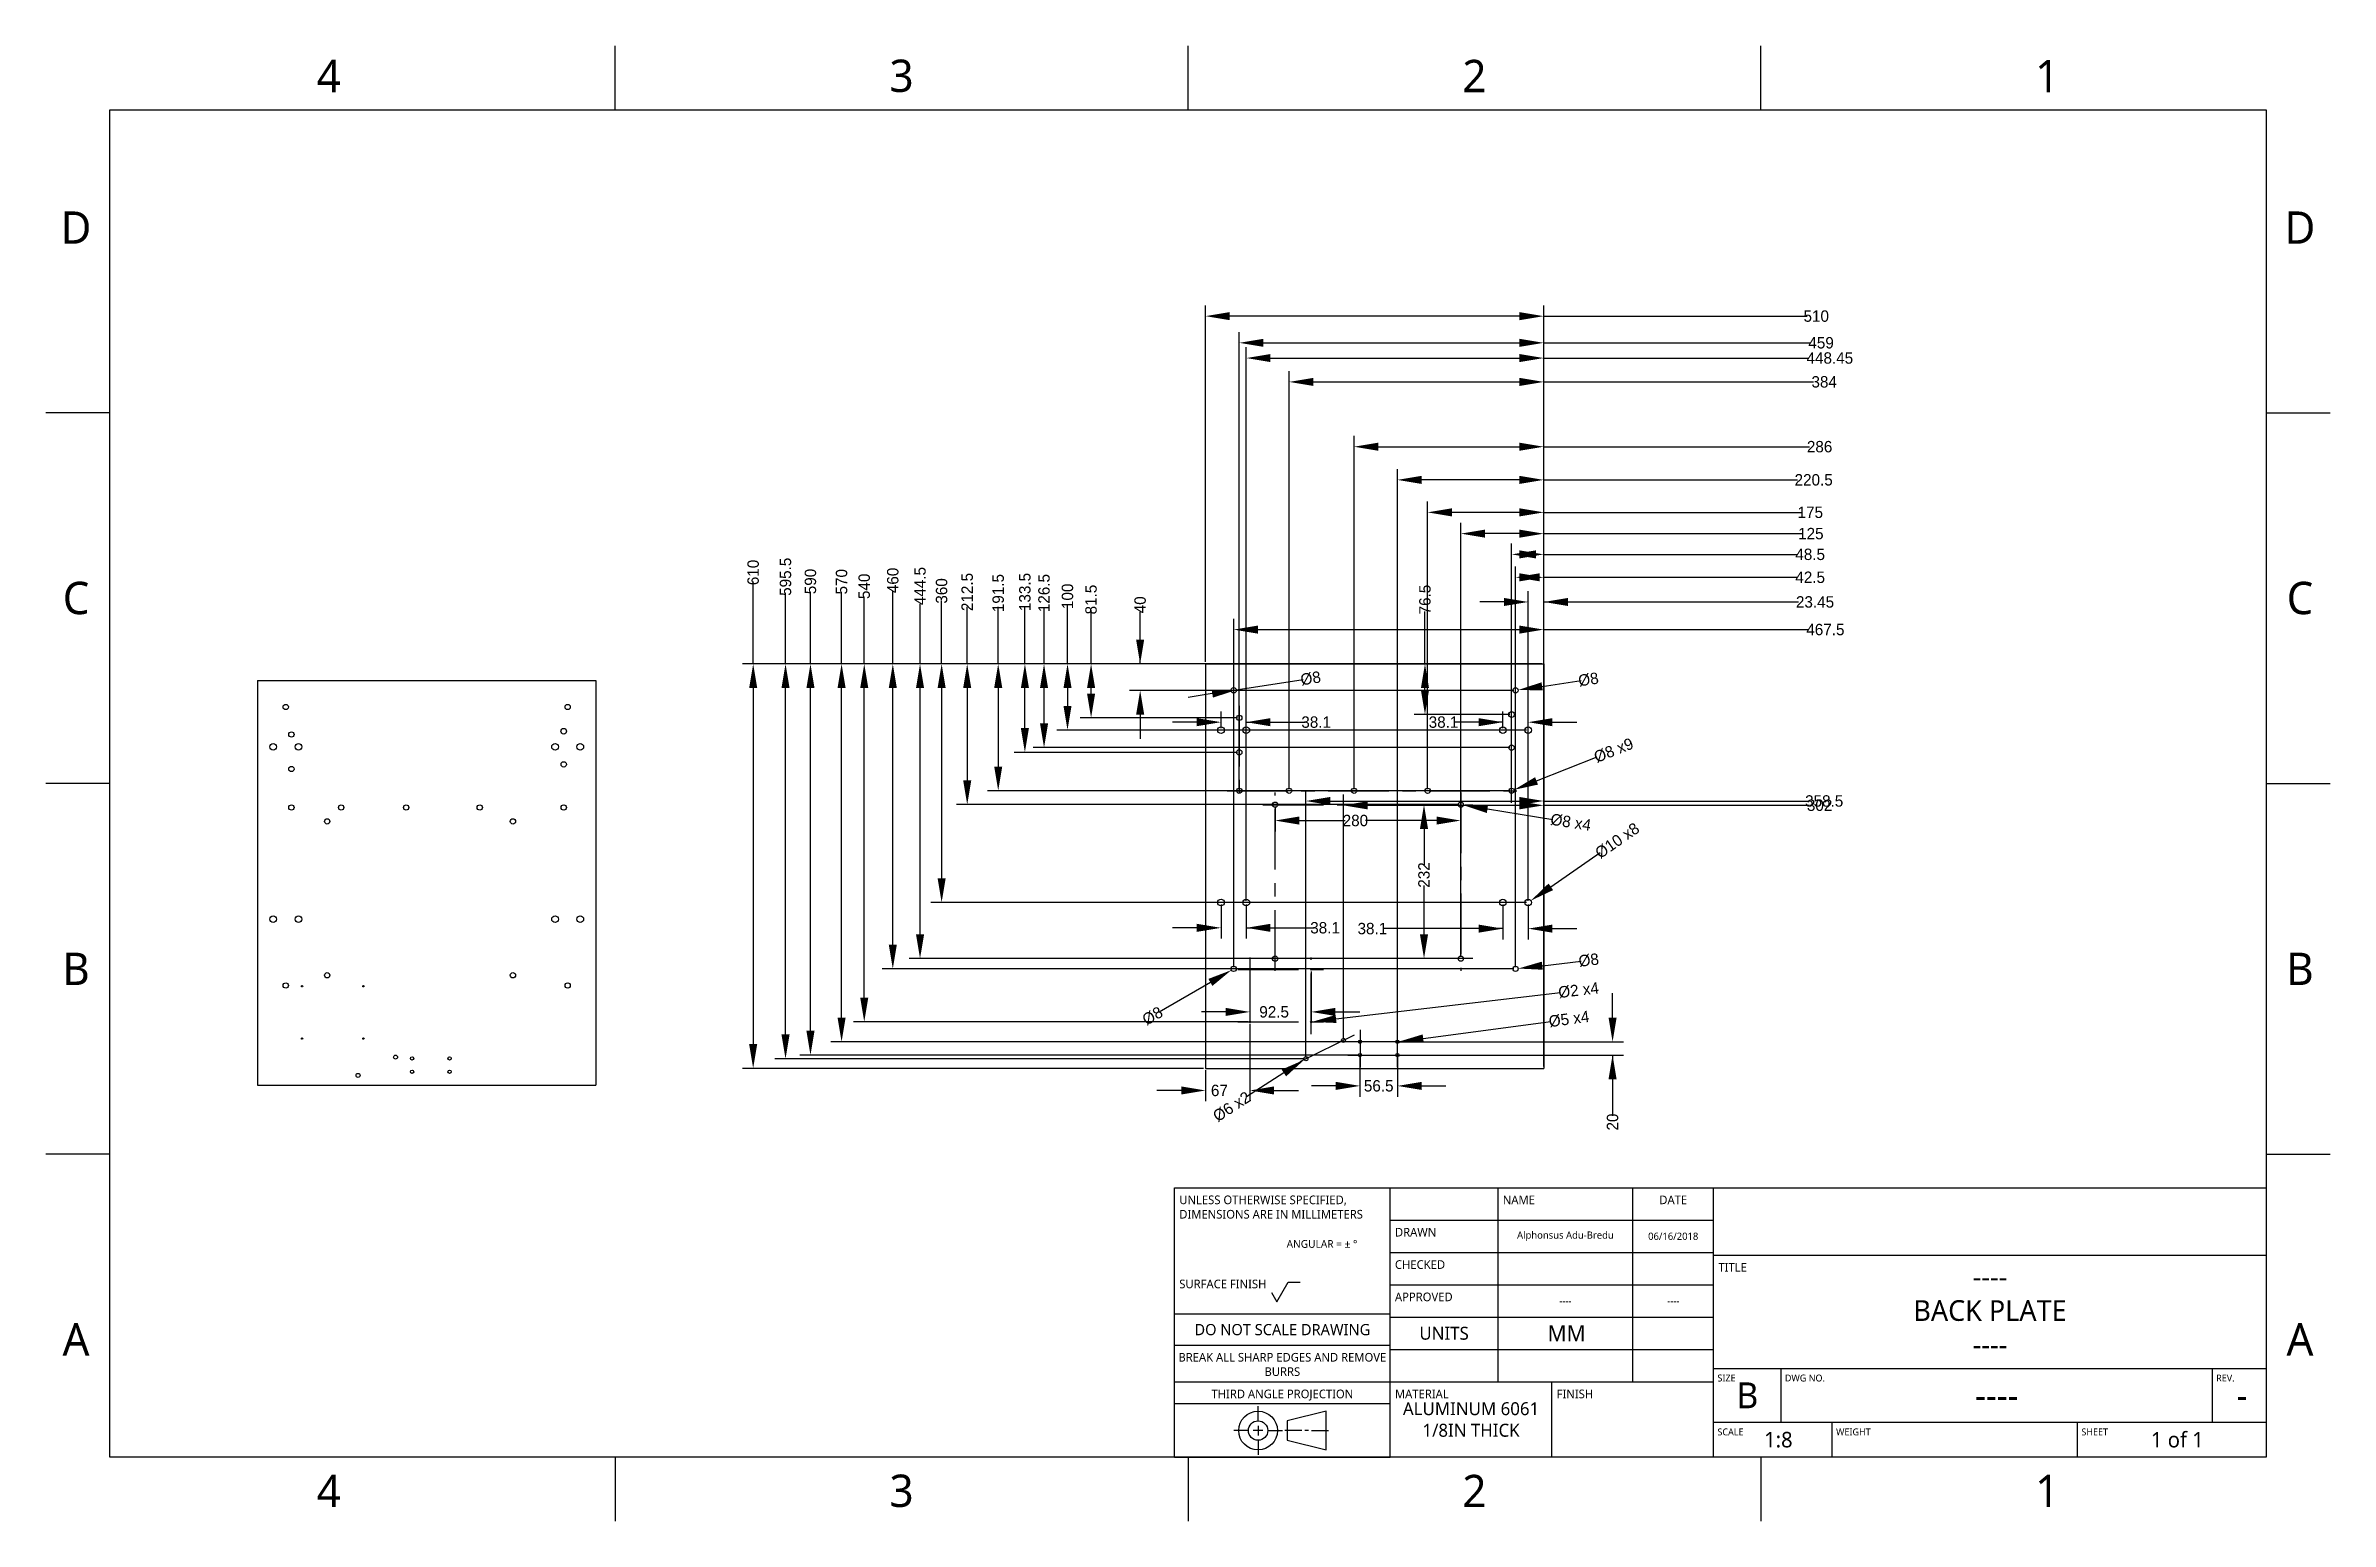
# Model space of a CAD drawing. Extents: x 0 to 17, y 0 to 11.
import ezdxf

# ---------------------------------------------------------------- set-up
doc = ezdxf.new("R2010")
doc.units = 0
doc.header["$LTSCALE"] = 0.5
doc.header["$MEASUREMENT"] = 0
doc.linetypes.add('CENTER', pattern=[0.72, 0.45, -0.09, 0.09, -0.09])
doc.layers.get('DEFPOINTS').update_dxf_attribs({"linetype": 'CONTINUOUS'})
for name, color, linetype in [('ANNOTATION_TEXT', 7, 'CONTINUOUS'), ('BORDER_FRAME', 7, 'CONTINUOUS'), ('BORDER_ZONES', 7, 'CONTINUOUS'), ('CENTERLINES', 7, 'CENTER'), ('MODELSKETCH_VISIBLE', 7, 'CONTINUOUS'), ('TITLE_BLOCK', 7, 'CONTINUOUS')]:
    doc.layers.add(name, color=color, linetype=linetype)
doc.styles.add('ONSHAPE-STANDARD', font='NotoSans-Regular.ttf', dxfattribs={"height": 0.12})
doc.styles.add('ONSHAPE-STANDARD-DIMENSION', font='ARIsoP1.shx')
doc.styles.add('ONSHAPE-STANDARD-FIELDS', font='')
doc.styles.get('ONSHAPE-STANDARD-FIELDS').set_extended_font_data('Noto Sans')
doc.dimstyles.new('ONSHAPE-STANDARD$0', dxfattribs={"dimtxt": 0.084646, "dimasz": 0.18, "dimexe": 0.08, "dimexo": 0.013386, "dimgap": 0, "dimtad": 0, "dimlfac": 25.4, "dimzin": 11, "dimtxsty": 'ONSHAPE-STANDARD-DIMENSION', "dimcen": 0.09, "dimclrd": 7, "dimclre": 7, "dimclrt": 7, "dimadec": 1, "dimazin": 3, "dimtfac": 1, "dimtofl": 0, "dimtmove": 0, "dimatfit": 3, "dimtolj": 1, "dimtzin": 11})
doc.dimstyles.new('ONSHAPE-STANDARD$3', dxfattribs={"dimtxt": 0.084646, "dimasz": 0.18, "dimexe": 0.08, "dimexo": 0.013386, "dimgap": 0, "dimtad": 0, "dimlfac": 25.4, "dimzin": 11, "dimtxsty": 'ONSHAPE-STANDARD-DIMENSION', "dimcen": 0, "dimclrd": 7, "dimclre": 7, "dimclrt": 7, "dimadec": 1, "dimazin": 3, "dimtfac": 1, "dimtofl": 0, "dimtmove": 0, "dimatfit": 3, "dimtolj": 1, "dimtzin": 11})

msp = doc.modelspace()

# ---------------------------------------------------------------- texts
at = {"layer": 'BORDER_ZONES', "char_height": 0.24, "attachment_point": 5, "style": 'ONSHAPE-STANDARD'}
for s, insert in [('4', (2.125, 10.75)), ('3', (6.375, 10.75)), ('2', (10.625, 10.75)), ('1', (14.875, 10.75)), ('D', (0.25, 9.625)), ('D', (16.75, 9.625)), ('C', (0.25, 6.875)), ('C', (16.75, 6.875)), ('B', (0.25, 4.125)), ('B', (16.75, 4.125)), ('A', (0.25, 1.375)), ('A', (16.75, 1.375)), ('4', (2.125, 0.25)), ('3', (6.375, 0.25)), ('2', (10.625, 0.25)), ('1', (14.875, 0.25))]:
    msp.add_mtext(s, dxfattribs=dict(at, insert=insert))
at = {"layer": 'TITLE_BLOCK'}
for s, insert, char_height, width, attachment_point, style in [('UNLESS OTHERWISE SPECIFIED, DIMENSIONS ARE IN MILLIMETERS', (8.4352, 2.4424), 0.064, 1.6, 1, 'ONSHAPE-STANDARD'), ('NAME', (10.8352, 2.4424), 0.064, 1, 1, 'ONSHAPE-STANDARD'), ('DATE', (12.1, 2.4424), 0.064, 0.6, 2, 'ONSHAPE-STANDARD'), ('^JANGULAR = ± °^J', (9.23168, 2.20816), 0.0576, 0.8, 1, 'ONSHAPE-STANDARD'), ('DRAWN', (10.0352, 2.2024), 0.064, 0.8, 1, 'ONSHAPE-STANDARD'), ('Alphonsus Adu-Bredu', (11.3, 2.14), 0.05376, 1, 5, 'ONSHAPE-STANDARD-FIELDS'), ('06/16/2018', (12.1, 2.14), 0.05376, 0.6, 5, 'ONSHAPE-STANDARD-FIELDS'), ('CHECKED', (10.0352, 1.9624), 0.064, 0.8, 1, 'ONSHAPE-STANDARD'), ('TITLE', (12.4352, 1.9424), 0.064, 0.5, 1, 'ONSHAPE-STANDARD'), ('SURFACE FINISH', (8.4352, 1.8184), 0.064, 0.8, 1, 'ONSHAPE-STANDARD'), ('APPROVED', (10.0352, 1.7224), 0.064, 0.8, 1, 'ONSHAPE-STANDARD'), ('----', (14.45, 1.84), 0.1536, 3.7, 5, 'ONSHAPE-STANDARD-FIELDS'), ('----', (11.3, 1.66), 0.05376, 1, 5, 'ONSHAPE-STANDARD-FIELDS'), ('----', (12.1, 1.66), 0.05376, 0.6, 5, 'ONSHAPE-STANDARD-FIELDS'), ('BACK PLATE}', (14.45, 1.588), 0.1536, 3.7, 5, 'ONSHAPE-STANDARD-FIELDS'), ('DO NOT SCALE DRAWING', (9.2, 1.48912), 0.0832, 1.6, 2, 'ONSHAPE-STANDARD'), ('UNITS }', (10.4, 1.42), 0.096, 0.8, 5, 'ONSHAPE-STANDARD-FIELDS'), (' \\H2.23214x;MM}', (11.3, 1.42), 0.05376, 1, 5, 'ONSHAPE-STANDARD-FIELDS'), ('BREAK ALL SHARP EDGES AND REMOVE BURRS', (9.2, 1.2744), 0.064, 1.6, 2, 'ONSHAPE-STANDARD'), ('----', (14.45, 1.336), 0.1536, 3.7, 5, 'ONSHAPE-STANDARD-FIELDS'), ('SIZE', (12.42816, 1.11392), 0.0512, 0.5, 1, 'ONSHAPE-STANDARD'), ('B', (12.65, 0.96), 0.192, 0.5, 5, 'ONSHAPE-STANDARD-FIELDS'), ('DWG NO.', (12.92816, 1.11392), 0.0512, 3.2, 1, 'ONSHAPE-STANDARD'), ('REV.', (16.12816, 1.11392), 0.0512, 0.4, 1, 'ONSHAPE-STANDARD'), ('THIRD ANGLE PROJECTION', (9.2, 1.0024), 0.064, 1.6, 2, 'ONSHAPE-STANDARD'), ('MATERIAL', (10.0352, 1.0024), 0.064, 1.2, 1, 'ONSHAPE-STANDARD'), ('ALUMINUM 6061\\P1/8IN THICK }', (10.6, 0.78), 0.096, 1.2, 5, 'ONSHAPE-STANDARD-FIELDS'), ('FINISH', (11.2352, 1.0024), 0.064, 1.2, 1, 'ONSHAPE-STANDARD'), ('----', (14.5, 0.96), 0.192, 3.2, 5, 'ONSHAPE-STANDARD-FIELDS'), ('-', (16.32, 0.96), 0.192, 0.36, 5, 'ONSHAPE-STANDARD-FIELDS'), ('SCALE', (12.42816, 0.71392), 0.0512, 0.88, 1, 'ONSHAPE-STANDARD'), ('1:8', (12.88, 0.63), 0.1152, 0.8, 5, 'ONSHAPE-STANDARD-FIELDS'), ('WEIGHT', (13.30816, 0.71392), 0.0512, 1.82, 1, 'ONSHAPE-STANDARD'), ('SHEET', (15.12816, 0.71392), 0.0512, 1.4, 1, 'ONSHAPE-STANDARD'), ('1 of 1', (15.84, 0.63), 0.1152, 1.32, 5, 'ONSHAPE-STANDARD-FIELDS')]:
    msp.add_mtext(s, dxfattribs=dict(at, insert=insert, char_height=char_height, width=width, attachment_point=attachment_point, style=style))

# ---------------------------------------------------------------- blocks, each defined once
blk = doc.blocks.new('*D1')
at = {"layer": 'ANNOTATION_TEXT', "color": 7}
blk.add_line((10.721, 5.311), (11.206, 5.233), dxfattribs=at)
blk.add_solid([(10.726, 5.341), (10.717, 5.281), (10.544, 5.339)], dxfattribs=at)
at = {"layer": 'DEFPOINTS', "color": 0}
for p in [(10.505, 5.346), (10.544, 5.339)]:
    blk.add_point(p, dxfattribs=at)
at = {"layer": 'ANNOTATION_TEXT', "color": 7, "insert": (11.34, 5.212), "char_height": 0.08465, "attachment_point": 5, "rotation": 350.9135, "style": 'ONSHAPE-STANDARD-DIMENSION'}
blk.add_mtext('\\A1;%%c8 x4', dxfattribs=at)
blk = doc.blocks.new('*D2')
at = {"layer": 'ANNOTATION_TEXT', "color": 7}
blk.add_line((11.086, 5.52), (11.536, 5.698), dxfattribs=at)
blk.add_solid([(11.075, 5.547), (11.097, 5.492), (10.919, 5.453)], dxfattribs=at)
at = {"layer": 'DEFPOINTS', "color": 0}
for p in [(10.882, 5.439), (10.919, 5.453)]:
    blk.add_point(p, dxfattribs=at)
at = {"layer": 'ANNOTATION_TEXT', "color": 7, "insert": (11.658, 5.746), "char_height": 0.08465, "attachment_point": 5, "rotation": 21.6295, "style": 'ONSHAPE-STANDARD-DIMENSION'}
blk.add_mtext('\\A1;%%c8 x9', dxfattribs=at)
blk = doc.blocks.new('*D3')
at = {"layer": 'ANNOTATION_TEXT', "color": 7}
blk.add_line((10.245, 3.608), (11.193, 3.734), dxfattribs=at)
blk.add_solid([(10.241, 3.638), (10.249, 3.579), (10.066, 3.585)], dxfattribs=at)
at = {"layer": 'DEFPOINTS', "color": 0}
for p in [(10.042, 3.582), (10.066, 3.585)]:
    blk.add_point(p, dxfattribs=at)
at = {"layer": 'ANNOTATION_TEXT', "color": 7, "insert": (11.327, 3.752), "char_height": 0.08465, "attachment_point": 5, "rotation": 7.5553, "style": 'ONSHAPE-STANDARD-DIMENSION'}
blk.add_mtext('\\A1;%%c5 x4', dxfattribs=at)
blk = doc.blocks.new('*D4')
at = {"layer": 'ANNOTATION_TEXT', "color": 7}
blk.add_line((9.211, 3.352), (8.935, 3.174), dxfattribs=at)
blk.add_solid([(9.228, 3.327), (9.195, 3.377), (9.363, 3.45)], dxfattribs=at)
at = {"layer": 'DEFPOINTS', "color": 0}
for p in [(9.363, 3.45), (9.387, 3.466)]:
    blk.add_point(p, dxfattribs=at)
at = {"layer": 'ANNOTATION_TEXT', "color": 7, "insert": (8.825, 3.102), "char_height": 0.08465, "attachment_point": 5, "rotation": 32.8503, "style": 'ONSHAPE-STANDARD-DIMENSION'}
blk.add_mtext('\\A1;%%c6 x2', dxfattribs=at)
blk = doc.blocks.new('*D5')
at = {"layer": 'ANNOTATION_TEXT', "color": 7}
blk.add_line((9.598, 3.753), (11.264, 3.95), dxfattribs=at)
blk.add_solid([(9.595, 3.782), (9.602, 3.723), (9.419, 3.731)], dxfattribs=at)
at = {"layer": 'DEFPOINTS', "color": 0}
for p in [(9.41, 3.73), (9.419, 3.731)]:
    blk.add_point(p, dxfattribs=at)
at = {"layer": 'ANNOTATION_TEXT', "color": 7, "insert": (11.398, 3.966), "char_height": 0.08465, "attachment_point": 5, "rotation": 6.758, "style": 'ONSHAPE-STANDARD-DIMENSION'}
blk.add_mtext('\\A1;%%c2 x4', dxfattribs=at)
blk = doc.blocks.new('*D6')
at = {"layer": 'ANNOTATION_TEXT', "color": 7}
blk.add_line((8.666, 4.024), (8.285, 3.803), dxfattribs=at)
blk.add_solid([(8.681, 3.998), (8.651, 4.05), (8.822, 4.115)], dxfattribs=at)
at = {"layer": 'DEFPOINTS', "color": 0}
for p in [(8.822, 4.115), (8.856, 4.134)]:
    blk.add_point(p, dxfattribs=at)
at = {"layer": 'ANNOTATION_TEXT', "color": 7, "insert": (8.237, 3.775), "char_height": 0.0846, "attachment_point": 5, "rotation": 30.1479, "style": 'ONSHAPE-STANDARD-DIMENSION'}
blk.add_mtext('\\A1;%%c8', dxfattribs=at)
blk = doc.blocks.new('*D7')
at = {"layer": 'ANNOTATION_TEXT', "color": 7}
for p, q in [((8.68, 6.167), (8.502, 6.139)), ((8.68, 6.167), (8.502, 6.139)), ((8.858, 6.194), (9.355, 6.271))]:
    blk.add_line(p, q, dxfattribs=at)
blk.add_solid([(8.685, 6.137), (8.676, 6.197), (8.858, 6.194)], dxfattribs=at)
at = {"layer": 'DEFPOINTS', "color": 0}
for p in [(8.819, 6.188), (8.858, 6.194)]:
    blk.add_point(p, dxfattribs=at)
at = {"layer": 'ANNOTATION_TEXT', "color": 7, "insert": (9.41, 6.28), "char_height": 0.0846, "attachment_point": 5, "rotation": 8.7922, "style": 'ONSHAPE-STANDARD-DIMENSION'}
blk.add_mtext('\\A1;%%c8', dxfattribs=at)
blk = doc.blocks.new('*D8')
at = {"layer": 'ANNOTATION_TEXT', "color": 7}
blk.add_line((11.128, 6.221), (11.416, 6.264), dxfattribs=at)
blk.add_solid([(11.123, 6.251), (11.132, 6.191), (10.95, 6.194)], dxfattribs=at)
at = {"layer": 'DEFPOINTS', "color": 0}
for p in [(10.911, 6.189), (10.95, 6.194)]:
    blk.add_point(p, dxfattribs=at)
at = {"layer": 'ANNOTATION_TEXT', "color": 7, "insert": (11.471, 6.272), "char_height": 0.0846, "attachment_point": 5, "rotation": 8.4645, "style": 'ONSHAPE-STANDARD-DIMENSION'}
blk.add_mtext('\\A1;%%c8', dxfattribs=at)
blk = doc.blocks.new('*D9')
at = {"layer": 'ANNOTATION_TEXT', "color": 7}
blk.add_line((11.129, 4.148), (11.418, 4.182), dxfattribs=at)
blk.add_solid([(11.125, 4.178), (11.132, 4.118), (10.95, 4.127)], dxfattribs=at)
at = {"layer": 'DEFPOINTS', "color": 0}
for p in [(10.911, 4.122), (10.95, 4.127)]:
    blk.add_point(p, dxfattribs=at)
at = {"layer": 'ANNOTATION_TEXT', "color": 7, "insert": (11.473, 4.189), "char_height": 0.0846, "attachment_point": 5, "rotation": 6.7236, "style": 'ONSHAPE-STANDARD-DIMENSION'}
blk.add_mtext('\\A1;%%c8', dxfattribs=at)
blk = doc.blocks.new('*D10')
at = {"layer": 'ANNOTATION_TEXT', "color": 7}
blk.add_line((11.192, 4.733), (11.559, 4.988), dxfattribs=at)
blk.add_solid([(11.175, 4.758), (11.209, 4.709), (11.044, 4.631)], dxfattribs=at)
at = {"layer": 'DEFPOINTS', "color": 0}
for p in [(11.004, 4.603), (11.044, 4.631)]:
    blk.add_point(p, dxfattribs=at)
at = {"layer": 'ANNOTATION_TEXT', "color": 7, "insert": (11.685, 5.076), "char_height": 0.08465, "attachment_point": 5, "rotation": 34.7722, "style": 'ONSHAPE-STANDARD-DIMENSION'}
blk.add_mtext('\\A1;%%c10 x8', dxfattribs=at)
blk = doc.blocks.new('*D11')
at = {"layer": 'ANNOTATION_TEXT', "color": 7}
for p, q in [((9.146, 5.329), (9.146, 5.145)), ((10.524, 5.329), (10.524, 5.145)), ((9.326, 5.225), (9.665, 5.225)), ((10.344, 5.225), (9.818, 5.225))]:
    blk.add_line(p, q, dxfattribs=at)
for points in [[(9.326, 5.255), (9.326, 5.195), (9.146, 5.225)], [(10.344, 5.195), (10.344, 5.255), (10.524, 5.225)]]:
    blk.add_solid(points, dxfattribs=at)
at = {"layer": 'DEFPOINTS', "color": 0}
for p in [(9.146, 5.343), (10.524, 5.343), (10.524, 5.225)]:
    blk.add_point(p, dxfattribs=at)
at = {"layer": 'ANNOTATION_TEXT', "color": 7, "insert": (9.742, 5.225), "char_height": 0.0846, "attachment_point": 5, "style": 'ONSHAPE-STANDARD-DIMENSION'}
blk.add_mtext('\\A1;280', dxfattribs=at)
blk = doc.blocks.new('*D12')
at = {"layer": 'ANNOTATION_TEXT', "color": 7}
for p, q in [((10.511, 5.343), (10.171, 5.343)), ((10.251, 5.163), (10.251, 4.897)), ((10.251, 4.381), (10.251, 4.744)), ((10.511, 4.201), (10.171, 4.201))]:
    blk.add_line(p, q, dxfattribs=at)
for points in [[(10.281, 5.163), (10.221, 5.163), (10.251, 5.343)], [(10.221, 4.381), (10.281, 4.381), (10.251, 4.201)]]:
    blk.add_solid(points, dxfattribs=at)
at = {"layer": 'DEFPOINTS', "color": 0}
for p in [(10.524, 5.343), (10.251, 4.201), (10.524, 4.201)]:
    blk.add_point(p, dxfattribs=at)
at = {"layer": 'ANNOTATION_TEXT', "color": 7, "insert": (10.251, 4.821), "char_height": 0.0846, "attachment_point": 5, "rotation": 90, "style": 'ONSHAPE-STANDARD-DIMENSION'}
blk.add_mtext('\\A1;232', dxfattribs=at)
blk = doc.blocks.new('*D13')
at = {"layer": 'ANNOTATION_TEXT', "color": 7}
for p, q in [((8.959, 4.106), (8.959, 3.725)), ((9.414, 4.106), (9.414, 3.725)), ((8.779, 3.805), (8.599, 3.805)), ((9.594, 3.805), (9.774, 3.805))]:
    blk.add_line(p, q, dxfattribs=at)
for points in [[(8.779, 3.775), (8.779, 3.835), (8.959, 3.805)], [(9.594, 3.835), (9.594, 3.775), (9.414, 3.805)]]:
    blk.add_solid(points, dxfattribs=at)
at = {"layer": 'DEFPOINTS', "color": 0}
for p in [(8.959, 4.12), (9.414, 4.12), (9.414, 3.805)]:
    blk.add_point(p, dxfattribs=at)
at = {"layer": 'ANNOTATION_TEXT', "color": 7, "insert": (9.139, 3.805), "char_height": 0.0846, "attachment_point": 5, "style": 'ONSHAPE-STANDARD-DIMENSION'}
blk.add_mtext('\\A1;92.5', dxfattribs=at)
blk = doc.blocks.new('*D14')
at = {"layer": 'ANNOTATION_TEXT', "color": 7}
for p, q in [((9.776, 3.471), (9.776, 3.176)), ((10.054, 3.471), (10.054, 3.176)), ((9.596, 3.256), (9.416, 3.256)), ((10.234, 3.256), (10.414, 3.256))]:
    blk.add_line(p, q, dxfattribs=at)
for points in [[(9.596, 3.226), (9.596, 3.286), (9.776, 3.256)], [(10.234, 3.286), (10.234, 3.226), (10.054, 3.256)]]:
    blk.add_solid(points, dxfattribs=at)
at = {"layer": 'DEFPOINTS', "color": 0}
for p in [(9.776, 3.485), (10.054, 3.485), (10.054, 3.256)]:
    blk.add_point(p, dxfattribs=at)
at = {"layer": 'ANNOTATION_TEXT', "color": 7, "insert": (9.915, 3.256), "char_height": 0.0846, "attachment_point": 5, "style": 'ONSHAPE-STANDARD-DIMENSION'}
blk.add_mtext('\\A1;56.5', dxfattribs=at)
blk = doc.blocks.new('*D15')
at = {"layer": 'ANNOTATION_TEXT', "color": 7}
for p, q in [((11.65, 3.763), (11.65, 3.943)), ((10.068, 3.583), (11.73, 3.583)), ((10.068, 3.485), (11.73, 3.485)), ((11.65, 3.485), (11.65, 3.035)), ((11.65, 3.305), (11.65, 3.125))]:
    blk.add_line(p, q, dxfattribs=at)
for points in [[(11.62, 3.763), (11.68, 3.763), (11.65, 3.583)], [(11.68, 3.305), (11.62, 3.305), (11.65, 3.485)]]:
    blk.add_solid(points, dxfattribs=at)
at = {"layer": 'DEFPOINTS', "color": 0}
for p in [(10.054, 3.583), (10.054, 3.485), (11.65, 3.485)]:
    blk.add_point(p, dxfattribs=at)
at = {"layer": 'ANNOTATION_TEXT', "color": 7, "insert": (11.65, 2.988), "char_height": 0.0846, "attachment_point": 5, "rotation": 90, "style": 'ONSHAPE-STANDARD-DIMENSION'}
blk.add_mtext('\\A1;20', dxfattribs=at)
blk = doc.blocks.new('*D16')
at = {"layer": 'ANNOTATION_TEXT', "color": 7}
for p, q in [((8.745, 4.603), (8.745, 4.349)), ((8.932, 4.603), (8.932, 4.349)), ((8.565, 4.429), (8.385, 4.429)), ((8.932, 4.429), (9.437, 4.429)), ((9.112, 4.429), (9.292, 4.429))]:
    blk.add_line(p, q, dxfattribs=at)
for points in [[(8.565, 4.399), (8.565, 4.459), (8.745, 4.429)], [(9.112, 4.459), (9.112, 4.399), (8.932, 4.429)]]:
    blk.add_solid(points, dxfattribs=at)
at = {"layer": 'DEFPOINTS', "color": 0}
for p in [(8.745, 4.617), (8.932, 4.617), (8.932, 4.429)]:
    blk.add_point(p, dxfattribs=at)
at = {"layer": 'ANNOTATION_TEXT', "color": 7, "insert": (9.517, 4.429), "char_height": 0.0846, "attachment_point": 5, "style": 'ONSHAPE-STANDARD-DIMENSION'}
blk.add_mtext('\\A1;38.1', dxfattribs=at)
blk = doc.blocks.new('*D17')
at = {"layer": 'ANNOTATION_TEXT', "color": 7}
for p, q in [((10.836, 4.603), (10.836, 4.343)), ((11.024, 4.603), (11.024, 4.343)), ((10.836, 4.423), (9.948, 4.423)), ((10.656, 4.423), (10.476, 4.423)), ((11.204, 4.423), (11.384, 4.423))]:
    blk.add_line(p, q, dxfattribs=at)
for points in [[(10.656, 4.393), (10.656, 4.453), (10.836, 4.423)], [(11.204, 4.453), (11.204, 4.393), (11.024, 4.423)]]:
    blk.add_solid(points, dxfattribs=at)
at = {"layer": 'DEFPOINTS', "color": 0}
for p in [(10.836, 4.617), (11.024, 4.617), (11.024, 4.423)]:
    blk.add_point(p, dxfattribs=at)
at = {"layer": 'ANNOTATION_TEXT', "color": 7, "insert": (9.868, 4.423), "char_height": 0.0846, "attachment_point": 5, "style": 'ONSHAPE-STANDARD-DIMENSION'}
blk.add_mtext('\\A1;38.1', dxfattribs=at)
blk = doc.blocks.new('*D18')
at = {"layer": 'ANNOTATION_TEXT', "color": 7}
for p, q in [((8.565, 5.955), (8.385, 5.955)), ((8.745, 5.91), (8.745, 6.035)), ((8.932, 5.91), (8.932, 6.035)), ((8.932, 5.955), (9.37, 5.955)), ((9.112, 5.955), (9.292, 5.955))]:
    blk.add_line(p, q, dxfattribs=at)
for points in [[(8.565, 5.925), (8.565, 5.985), (8.745, 5.955)], [(9.112, 5.985), (9.112, 5.925), (8.932, 5.955)]]:
    blk.add_solid(points, dxfattribs=at)
at = {"layer": 'DEFPOINTS', "color": 0}
for p in [(8.932, 5.955), (8.745, 5.896), (8.932, 5.896)]:
    blk.add_point(p, dxfattribs=at)
at = {"layer": 'ANNOTATION_TEXT', "color": 7, "insert": (9.451, 5.955), "char_height": 0.0846, "attachment_point": 5, "style": 'ONSHAPE-STANDARD-DIMENSION'}
blk.add_mtext('\\A1;38.1', dxfattribs=at)
blk = doc.blocks.new('*D19')
at = {"layer": 'ANNOTATION_TEXT', "color": 7}
for p, q in [((10.836, 5.955), (10.476, 5.955)), ((10.656, 5.955), (10.476, 5.955)), ((10.836, 5.91), (10.836, 6.035)), ((11.024, 5.91), (11.024, 6.035)), ((11.204, 5.955), (11.384, 5.955))]:
    blk.add_line(p, q, dxfattribs=at)
for points in [[(10.656, 5.925), (10.656, 5.985), (10.836, 5.955)], [(11.204, 5.985), (11.204, 5.925), (11.024, 5.955)]]:
    blk.add_solid(points, dxfattribs=at)
at = {"layer": 'DEFPOINTS', "color": 0}
for p in [(10.836, 5.955), (10.836, 5.896), (11.024, 5.896)]:
    blk.add_point(p, dxfattribs=at)
at = {"layer": 'ANNOTATION_TEXT', "color": 7, "insert": (10.396, 5.955), "char_height": 0.0846, "attachment_point": 5, "style": 'ONSHAPE-STANDARD-DIMENSION'}
blk.add_mtext('\\A1;38.1', dxfattribs=at)
blk = doc.blocks.new('*D20')
at = {"layer": 'ANNOTATION_TEXT', "color": 7}
for p, q in [((5.274, 6.388), (5.274, 6.998)), ((8.616, 6.388), (5.194, 6.388)), ((5.274, 6.208), (5.274, 3.566)), ((8.616, 3.386), (5.194, 3.386))]:
    blk.add_line(p, q, dxfattribs=at)
for points in [[(5.304, 6.208), (5.244, 6.208), (5.274, 6.388)], [(5.244, 3.566), (5.304, 3.566), (5.274, 3.386)]]:
    blk.add_solid(points, dxfattribs=at)
at = {"layer": 'DEFPOINTS', "color": 0}
for p in [(8.63, 6.388), (5.274, 3.386), (8.63, 3.386)]:
    blk.add_point(p, dxfattribs=at)
at = {"layer": 'ANNOTATION_TEXT', "color": 7, "insert": (5.274, 7.066), "char_height": 0.0846, "attachment_point": 5, "rotation": 90, "style": 'ONSHAPE-STANDARD-DIMENSION'}
blk.add_mtext('\\A1;610', dxfattribs=at)
blk = doc.blocks.new('*D21')
at = {"layer": 'ANNOTATION_TEXT', "color": 7}
for p, q in [((8.145, 6.388), (8.145, 6.775)), ((8.145, 6.568), (8.145, 6.748)), ((8.616, 6.388), (8.065, 6.388)), ((10.917, 6.191), (8.065, 6.191)), ((8.145, 6.011), (8.145, 5.831))]:
    blk.add_line(p, q, dxfattribs=at)
for points in [[(8.115, 6.568), (8.175, 6.568), (8.145, 6.388)], [(8.175, 6.011), (8.115, 6.011), (8.145, 6.191)]]:
    blk.add_solid(points, dxfattribs=at)
at = {"layer": 'DEFPOINTS', "color": 0}
for p in [(8.63, 6.388), (8.145, 6.191), (10.93, 6.191)]:
    blk.add_point(p, dxfattribs=at)
at = {"layer": 'ANNOTATION_TEXT', "color": 7, "insert": (8.145, 6.826), "char_height": 0.0846, "attachment_point": 5, "rotation": 90, "style": 'ONSHAPE-STANDARD-DIMENSION'}
blk.add_mtext('\\A1;40', dxfattribs=at)
blk = doc.blocks.new('*D22')
at = {"layer": 'ANNOTATION_TEXT', "color": 7}
for p, q in [((10.258, 6.388), (10.258, 6.776)), ((11.126, 6.388), (10.178, 6.388)), ((10.258, 6.192), (10.258, 6.208)), ((10.887, 6.012), (10.178, 6.012))]:
    blk.add_line(p, q, dxfattribs=at)
for points in [[(10.288, 6.208), (10.228, 6.208), (10.258, 6.388)], [(10.228, 6.192), (10.288, 6.192), (10.258, 6.012)]]:
    blk.add_solid(points, dxfattribs=at)
at = {"layer": 'DEFPOINTS', "color": 0}
for p in [(10.258, 6.388), (11.139, 6.388), (10.901, 6.012)]:
    blk.add_point(p, dxfattribs=at)
at = {"layer": 'ANNOTATION_TEXT', "color": 7, "insert": (10.258, 6.865), "char_height": 0.0846, "attachment_point": 5, "rotation": 90, "style": 'ONSHAPE-STANDARD-DIMENSION'}
blk.add_mtext('\\A1;76.5', dxfattribs=at)
blk = doc.blocks.new('*D23')
at = {"layer": 'ANNOTATION_TEXT', "color": 7}
for p, q in [((7.781, 6.388), (7.781, 6.785)), ((8.616, 6.388), (7.701, 6.388)), ((7.781, 6.167), (7.781, 6.208)), ((8.867, 5.987), (7.701, 5.987))]:
    blk.add_line(p, q, dxfattribs=at)
for points in [[(7.811, 6.208), (7.751, 6.208), (7.781, 6.388)], [(7.751, 6.167), (7.811, 6.167), (7.781, 5.987)]]:
    blk.add_solid(points, dxfattribs=at)
at = {"layer": 'DEFPOINTS', "color": 0}
for p in [(7.781, 6.388), (8.63, 6.388), (8.88, 5.987)]:
    blk.add_point(p, dxfattribs=at)
at = {"layer": 'ANNOTATION_TEXT', "color": 7, "insert": (7.781, 6.865), "char_height": 0.0846, "attachment_point": 5, "rotation": 90, "style": 'ONSHAPE-STANDARD-DIMENSION'}
blk.add_mtext('\\A1;81.5', dxfattribs=at)
blk = doc.blocks.new('*D24')
at = {"layer": 'ANNOTATION_TEXT', "color": 7}
for p, q in [((7.606, 6.388), (7.606, 6.821)), ((11.126, 6.388), (7.526, 6.388)), ((7.606, 6.208), (7.606, 6.076)), ((11.011, 5.896), (7.526, 5.896))]:
    blk.add_line(p, q, dxfattribs=at)
for points in [[(7.636, 6.208), (7.576, 6.208), (7.606, 6.388)], [(7.576, 6.076), (7.636, 6.076), (7.606, 5.896)]]:
    blk.add_solid(points, dxfattribs=at)
at = {"layer": 'DEFPOINTS', "color": 0}
for p in [(11.139, 6.388), (7.606, 5.896), (11.024, 5.896)]:
    blk.add_point(p, dxfattribs=at)
at = {"layer": 'ANNOTATION_TEXT', "color": 7, "insert": (7.606, 6.889), "char_height": 0.0846, "attachment_point": 5, "rotation": 90, "style": 'ONSHAPE-STANDARD-DIMENSION'}
blk.add_mtext('\\A1;100', dxfattribs=at)
blk = doc.blocks.new('*D25')
at = {"layer": 'ANNOTATION_TEXT', "color": 7}
for p, q in [((7.432, 6.388), (7.432, 6.803)), ((8.616, 6.388), (7.352, 6.388)), ((7.432, 5.946), (7.432, 6.208)), ((10.887, 5.766), (7.352, 5.766))]:
    blk.add_line(p, q, dxfattribs=at)
for points in [[(7.462, 6.208), (7.402, 6.208), (7.432, 6.388)], [(7.402, 5.946), (7.462, 5.946), (7.432, 5.766)]]:
    blk.add_solid(points, dxfattribs=at)
at = {"layer": 'DEFPOINTS', "color": 0}
for p in [(7.432, 6.388), (8.63, 6.388), (10.901, 5.766)]:
    blk.add_point(p, dxfattribs=at)
at = {"layer": 'ANNOTATION_TEXT', "color": 7, "insert": (7.432, 6.913), "char_height": 0.0846, "attachment_point": 5, "rotation": 90, "style": 'ONSHAPE-STANDARD-DIMENSION'}
blk.add_mtext('\\A1;126.5', dxfattribs=at)
blk = doc.blocks.new('*D26')
at = {"layer": 'ANNOTATION_TEXT', "color": 7}
for p, q in [((7.29, 6.388), (7.29, 6.811)), ((8.616, 6.388), (7.21, 6.388)), ((7.29, 5.911), (7.29, 6.208)), ((8.867, 5.731), (7.21, 5.731))]:
    blk.add_line(p, q, dxfattribs=at)
for points in [[(7.32, 6.208), (7.26, 6.208), (7.29, 6.388)], [(7.26, 5.911), (7.32, 5.911), (7.29, 5.731)]]:
    blk.add_solid(points, dxfattribs=at)
at = {"layer": 'DEFPOINTS', "color": 0}
for p in [(7.29, 6.388), (8.63, 6.388), (8.88, 5.731)]:
    blk.add_point(p, dxfattribs=at)
at = {"layer": 'ANNOTATION_TEXT', "color": 7, "insert": (7.29, 6.921), "char_height": 0.0846, "attachment_point": 5, "rotation": 90, "style": 'ONSHAPE-STANDARD-DIMENSION'}
blk.add_mtext('\\A1;133.5', dxfattribs=at)
blk = doc.blocks.new('*D27')
at = {"layer": 'ANNOTATION_TEXT', "color": 7}
for p, q in [((7.092, 6.388), (7.092, 6.811)), ((11.126, 6.388), (7.012, 6.388)), ((7.092, 6.208), (7.092, 5.626)), ((10.887, 5.446), (7.012, 5.446))]:
    blk.add_line(p, q, dxfattribs=at)
for points in [[(7.122, 6.208), (7.062, 6.208), (7.092, 6.388)], [(7.062, 5.626), (7.122, 5.626), (7.092, 5.446)]]:
    blk.add_solid(points, dxfattribs=at)
at = {"layer": 'DEFPOINTS', "color": 0}
for p in [(11.139, 6.388), (7.092, 5.446), (10.901, 5.446)]:
    blk.add_point(p, dxfattribs=at)
at = {"layer": 'ANNOTATION_TEXT', "color": 7, "insert": (7.092, 6.913), "char_height": 0.0846, "attachment_point": 5, "rotation": 90, "style": 'ONSHAPE-STANDARD-DIMENSION'}
blk.add_mtext('\\A1;191.5', dxfattribs=at)
blk = doc.blocks.new('*D28')
at = {"layer": 'ANNOTATION_TEXT', "color": 7}
for p, q in [((6.862, 6.388), (6.862, 6.811)), ((11.126, 6.388), (6.782, 6.388)), ((6.862, 6.208), (6.862, 5.523)), ((10.511, 5.343), (6.782, 5.343))]:
    blk.add_line(p, q, dxfattribs=at)
for points in [[(6.892, 6.208), (6.832, 6.208), (6.862, 6.388)], [(6.832, 5.523), (6.892, 5.523), (6.862, 5.343)]]:
    blk.add_solid(points, dxfattribs=at)
at = {"layer": 'DEFPOINTS', "color": 0}
for p in [(11.139, 6.388), (6.862, 5.343), (10.524, 5.343)]:
    blk.add_point(p, dxfattribs=at)
at = {"layer": 'ANNOTATION_TEXT', "color": 7, "insert": (6.862, 6.921), "char_height": 0.0846, "attachment_point": 5, "rotation": 90, "style": 'ONSHAPE-STANDARD-DIMENSION'}
blk.add_mtext('\\A1;212.5', dxfattribs=at)
blk = doc.blocks.new('*D29')
at = {"layer": 'ANNOTATION_TEXT', "color": 7}
for p, q in [((6.672, 6.388), (6.672, 6.852)), ((11.126, 6.388), (6.592, 6.388)), ((6.672, 6.208), (6.672, 4.797)), ((11.011, 4.617), (6.592, 4.617))]:
    blk.add_line(p, q, dxfattribs=at)
for points in [[(6.702, 6.208), (6.642, 6.208), (6.672, 6.388)], [(6.642, 4.797), (6.702, 4.797), (6.672, 4.617)]]:
    blk.add_solid(points, dxfattribs=at)
at = {"layer": 'DEFPOINTS', "color": 0}
for p in [(11.139, 6.388), (6.672, 4.617), (11.024, 4.617)]:
    blk.add_point(p, dxfattribs=at)
at = {"layer": 'ANNOTATION_TEXT', "color": 7, "insert": (6.672, 6.929), "char_height": 0.0846, "attachment_point": 5, "rotation": 90, "style": 'ONSHAPE-STANDARD-DIMENSION'}
blk.add_mtext('\\A1;360', dxfattribs=at)
blk = doc.blocks.new('*D30')
at = {"layer": 'ANNOTATION_TEXT', "color": 7}
for p, q in [((6.512, 6.388), (6.512, 6.833)), ((8.616, 6.388), (6.432, 6.388)), ((6.512, 4.381), (6.512, 6.208)), ((10.511, 4.201), (6.432, 4.201))]:
    blk.add_line(p, q, dxfattribs=at)
for points in [[(6.542, 6.208), (6.482, 6.208), (6.512, 6.388)], [(6.482, 4.381), (6.542, 4.381), (6.512, 4.201)]]:
    blk.add_solid(points, dxfattribs=at)
at = {"layer": 'DEFPOINTS', "color": 0}
for p in [(6.512, 6.388), (8.63, 6.388), (10.524, 4.201)]:
    blk.add_point(p, dxfattribs=at)
at = {"layer": 'ANNOTATION_TEXT', "color": 7, "insert": (6.512, 6.965), "char_height": 0.0846, "attachment_point": 5, "rotation": 90, "style": 'ONSHAPE-STANDARD-DIMENSION'}
blk.add_mtext('\\A1;444.5', dxfattribs=at)
blk = doc.blocks.new('*D31')
at = {"layer": 'ANNOTATION_TEXT', "color": 7}
for p, q in [((6.31, 6.388), (6.31, 6.926)), ((8.616, 6.388), (6.23, 6.388)), ((6.31, 4.305), (6.31, 6.208)), ((10.917, 4.125), (6.23, 4.125))]:
    blk.add_line(p, q, dxfattribs=at)
for points in [[(6.34, 6.208), (6.28, 6.208), (6.31, 6.388)], [(6.28, 4.305), (6.34, 4.305), (6.31, 4.125)]]:
    blk.add_solid(points, dxfattribs=at)
at = {"layer": 'DEFPOINTS', "color": 0}
for p in [(6.31, 6.388), (8.63, 6.388), (10.93, 4.125)]:
    blk.add_point(p, dxfattribs=at)
at = {"layer": 'ANNOTATION_TEXT', "color": 7, "insert": (6.31, 7.007), "char_height": 0.0846, "attachment_point": 5, "rotation": 90, "style": 'ONSHAPE-STANDARD-DIMENSION'}
blk.add_mtext('\\A1;460', dxfattribs=at)
blk = doc.blocks.new('*D32')
at = {"layer": 'ANNOTATION_TEXT', "color": 7}
for p, q in [((6.098, 6.388), (6.098, 6.883)), ((8.616, 6.388), (6.018, 6.388)), ((6.098, 3.911), (6.098, 6.208)), ((8.946, 3.731), (6.018, 3.731))]:
    blk.add_line(p, q, dxfattribs=at)
for points in [[(6.128, 6.208), (6.068, 6.208), (6.098, 6.388)], [(6.068, 3.911), (6.128, 3.911), (6.098, 3.731)]]:
    blk.add_solid(points, dxfattribs=at)
at = {"layer": 'DEFPOINTS', "color": 0}
for p in [(6.098, 6.388), (8.63, 6.388), (8.959, 3.731)]:
    blk.add_point(p, dxfattribs=at)
at = {"layer": 'ANNOTATION_TEXT', "color": 7, "insert": (6.098, 6.963), "char_height": 0.0846, "attachment_point": 5, "rotation": 90, "style": 'ONSHAPE-STANDARD-DIMENSION'}
blk.add_mtext('\\A1;540', dxfattribs=at)
blk = doc.blocks.new('*D33')
at = {"layer": 'ANNOTATION_TEXT', "color": 7}
for p, q in [((5.93, 6.388), (5.93, 6.921)), ((8.616, 6.388), (5.85, 6.388)), ((5.93, 3.763), (5.93, 6.208)), ((9.763, 3.583), (5.85, 3.583))]:
    blk.add_line(p, q, dxfattribs=at)
for points in [[(5.96, 6.208), (5.9, 6.208), (5.93, 6.388)], [(5.9, 3.763), (5.96, 3.763), (5.93, 3.583)]]:
    blk.add_solid(points, dxfattribs=at)
at = {"layer": 'DEFPOINTS', "color": 0}
for p in [(5.93, 6.388), (8.63, 6.388), (9.776, 3.583)]:
    blk.add_point(p, dxfattribs=at)
at = {"layer": 'ANNOTATION_TEXT', "color": 7, "insert": (5.93, 6.997), "char_height": 0.0846, "attachment_point": 5, "rotation": 90, "style": 'ONSHAPE-STANDARD-DIMENSION'}
blk.add_mtext('\\A1;570', dxfattribs=at)
blk = doc.blocks.new('*D34')
at = {"layer": 'ANNOTATION_TEXT', "color": 7}
for p, q in [((5.699, 6.388), (5.699, 6.923)), ((8.616, 6.388), (5.619, 6.388)), ((5.699, 3.665), (5.699, 6.208)), ((9.763, 3.485), (5.619, 3.485))]:
    blk.add_line(p, q, dxfattribs=at)
for points in [[(5.729, 6.208), (5.669, 6.208), (5.699, 6.388)], [(5.669, 3.665), (5.729, 3.665), (5.699, 3.485)]]:
    blk.add_solid(points, dxfattribs=at)
at = {"layer": 'DEFPOINTS', "color": 0}
for p in [(5.699, 6.388), (8.63, 6.388), (9.776, 3.485)]:
    blk.add_point(p, dxfattribs=at)
at = {"layer": 'ANNOTATION_TEXT', "color": 7, "insert": (5.699, 6.999), "char_height": 0.0846, "attachment_point": 5, "rotation": 90, "style": 'ONSHAPE-STANDARD-DIMENSION'}
blk.add_mtext('\\A1;590', dxfattribs=at)
blk = doc.blocks.new('*D35')
at = {"layer": 'ANNOTATION_TEXT', "color": 7}
for p, q in [((5.514, 6.388), (5.514, 6.915)), ((8.616, 6.388), (5.434, 6.388)), ((5.514, 3.638), (5.514, 6.208)), ((9.362, 3.458), (5.434, 3.458))]:
    blk.add_line(p, q, dxfattribs=at)
for points in [[(5.544, 6.208), (5.484, 6.208), (5.514, 6.388)], [(5.484, 3.638), (5.544, 3.638), (5.514, 3.458)]]:
    blk.add_solid(points, dxfattribs=at)
at = {"layer": 'DEFPOINTS', "color": 0}
for p in [(5.514, 6.388), (8.63, 6.388), (9.375, 3.458)]:
    blk.add_point(p, dxfattribs=at)
at = {"layer": 'ANNOTATION_TEXT', "color": 7, "insert": (5.514, 7.034), "char_height": 0.0846, "attachment_point": 5, "rotation": 90, "style": 'ONSHAPE-STANDARD-DIMENSION'}
blk.add_mtext('\\A1;595.5', dxfattribs=at)
blk = doc.blocks.new('*D36')
at = {"layer": 'ANNOTATION_TEXT', "color": 7}
for p, q in [((10.844, 6.847), (10.664, 6.847)), ((11.024, 4.63), (11.024, 6.927)), ((11.139, 6.402), (11.139, 6.927)), ((11.139, 6.847), (13.029, 6.847)), ((11.319, 6.847), (11.499, 6.847))]:
    blk.add_line(p, q, dxfattribs=at)
for points in [[(10.844, 6.817), (10.844, 6.877), (11.024, 6.847)], [(11.319, 6.877), (11.319, 6.817), (11.139, 6.847)]]:
    blk.add_solid(points, dxfattribs=at)
at = {"layer": 'DEFPOINTS', "color": 0}
for p in [(11.024, 6.847), (11.139, 6.388), (11.024, 4.617)]:
    blk.add_point(p, dxfattribs=at)
at = {"layer": 'ANNOTATION_TEXT', "color": 7, "insert": (13.152, 6.847), "char_height": 0.0846, "attachment_point": 5, "style": 'ONSHAPE-STANDARD-DIMENSION'}
blk.add_mtext('\\A1;23.45', dxfattribs=at)
blk = doc.blocks.new('*D37')
at = {"layer": 'ANNOTATION_TEXT', "color": 7}
for p, q in [((10.93, 4.138), (10.93, 7.11)), ((10.959, 7.03), (11.11, 7.03)), ((11.139, 3.4), (11.139, 7.11)), ((11.139, 7.03), (13.023, 7.03))]:
    blk.add_line(p, q, dxfattribs=at)
for points in [[(11.11, 7.06), (11.11, 7), (10.93, 7.03)], [(10.959, 7), (10.959, 7.06), (11.139, 7.03)]]:
    blk.add_solid(points, dxfattribs=at)
at = {"layer": 'DEFPOINTS', "color": 0}
for p in [(10.93, 7.03), (10.93, 4.125), (11.139, 3.386)]:
    blk.add_point(p, dxfattribs=at)
at = {"layer": 'ANNOTATION_TEXT', "color": 7, "insert": (13.116, 7.03), "char_height": 0.0846, "attachment_point": 5, "style": 'ONSHAPE-STANDARD-DIMENSION'}
blk.add_mtext('\\A1;42.5', dxfattribs=at)
blk = doc.blocks.new('*D38')
at = {"layer": 'ANNOTATION_TEXT', "color": 7}
for p, q in [((10.901, 5.459), (10.901, 7.28)), ((10.959, 7.2), (11.081, 7.2)), ((11.139, 6.402), (11.139, 7.28)), ((11.139, 7.2), (13.022, 7.2))]:
    blk.add_line(p, q, dxfattribs=at)
for points in [[(11.081, 7.23), (11.081, 7.17), (10.901, 7.2)], [(10.959, 7.17), (10.959, 7.23), (11.139, 7.2)]]:
    blk.add_solid(points, dxfattribs=at)
at = {"layer": 'DEFPOINTS', "color": 0}
for p in [(10.901, 7.2), (11.139, 6.388), (10.901, 5.446)]:
    blk.add_point(p, dxfattribs=at)
at = {"layer": 'ANNOTATION_TEXT', "color": 7, "insert": (13.116, 7.2), "char_height": 0.0846, "attachment_point": 5, "style": 'ONSHAPE-STANDARD-DIMENSION'}
blk.add_mtext('\\A1;48.5', dxfattribs=at)
blk = doc.blocks.new('*D39')
at = {"layer": 'ANNOTATION_TEXT', "color": 7}
for p, q in [((10.524, 4.214), (10.524, 7.434)), ((10.959, 7.354), (10.704, 7.354)), ((11.139, 3.4), (11.139, 7.434)), ((11.139, 7.354), (13.053, 7.354))]:
    blk.add_line(p, q, dxfattribs=at)
for points in [[(10.704, 7.384), (10.704, 7.324), (10.524, 7.354)], [(10.959, 7.324), (10.959, 7.384), (11.139, 7.354)]]:
    blk.add_solid(points, dxfattribs=at)
at = {"layer": 'DEFPOINTS', "color": 0}
for p in [(10.524, 7.354), (10.524, 4.201), (11.139, 3.386)]:
    blk.add_point(p, dxfattribs=at)
at = {"layer": 'ANNOTATION_TEXT', "color": 7, "insert": (13.121, 7.354), "char_height": 0.0846, "attachment_point": 5, "style": 'ONSHAPE-STANDARD-DIMENSION'}
blk.add_mtext('\\A1;125', dxfattribs=at)
blk = doc.blocks.new('*D40')
at = {"layer": 'ANNOTATION_TEXT', "color": 7}
for p, q in [((10.278, 5.459), (10.278, 7.592)), ((10.959, 7.512), (10.458, 7.512)), ((11.139, 6.402), (11.139, 7.592)), ((11.139, 7.512), (13.049, 7.512))]:
    blk.add_line(p, q, dxfattribs=at)
for points in [[(10.458, 7.542), (10.458, 7.482), (10.278, 7.512)], [(10.959, 7.482), (10.959, 7.542), (11.139, 7.512)]]:
    blk.add_solid(points, dxfattribs=at)
at = {"layer": 'DEFPOINTS', "color": 0}
for p in [(10.278, 7.512), (11.139, 6.388), (10.278, 5.446)]:
    blk.add_point(p, dxfattribs=at)
at = {"layer": 'ANNOTATION_TEXT', "color": 7, "insert": (13.117, 7.512), "char_height": 0.0846, "attachment_point": 5, "style": 'ONSHAPE-STANDARD-DIMENSION'}
blk.add_mtext('\\A1;175', dxfattribs=at)
blk = doc.blocks.new('*D41')
at = {"layer": 'ANNOTATION_TEXT', "color": 7}
for p, q in [((9.732, 5.459), (9.732, 8.079)), ((9.912, 7.999), (10.959, 7.999)), ((11.139, 6.402), (11.139, 8.079)), ((11.139, 7.999), (13.11, 7.999))]:
    blk.add_line(p, q, dxfattribs=at)
for points in [[(9.912, 8.029), (9.912, 7.969), (9.732, 7.999)], [(10.959, 7.969), (10.959, 8.029), (11.139, 7.999)]]:
    blk.add_solid(points, dxfattribs=at)
at = {"layer": 'DEFPOINTS', "color": 0}
for p in [(11.139, 7.999), (11.139, 6.388), (9.732, 5.446)]:
    blk.add_point(p, dxfattribs=at)
at = {"layer": 'ANNOTATION_TEXT', "color": 7, "insert": (13.186, 7.999), "char_height": 0.0846, "attachment_point": 5, "style": 'ONSHAPE-STANDARD-DIMENSION'}
blk.add_mtext('\\A1;286', dxfattribs=at)
blk = doc.blocks.new('*D42')
at = {"layer": 'ANNOTATION_TEXT', "color": 7}
for p, q in [((10.054, 3.498), (10.054, 7.833)), ((11.139, 3.4), (11.139, 7.833)), ((10.959, 7.753), (10.234, 7.753)), ((11.139, 7.753), (13.023, 7.753))]:
    blk.add_line(p, q, dxfattribs=at)
for points in [[(10.234, 7.783), (10.234, 7.723), (10.054, 7.753)], [(10.959, 7.723), (10.959, 7.783), (11.139, 7.753)]]:
    blk.add_solid(points, dxfattribs=at)
at = {"layer": 'DEFPOINTS', "color": 0}
for p in [(10.054, 7.753), (10.054, 3.485), (11.139, 3.386)]:
    blk.add_point(p, dxfattribs=at)
at = {"layer": 'ANNOTATION_TEXT', "color": 7, "insert": (13.142, 7.753), "char_height": 0.0846, "attachment_point": 5, "style": 'ONSHAPE-STANDARD-DIMENSION'}
blk.add_mtext('\\A1;220.5', dxfattribs=at)
blk = doc.blocks.new('*D43')
at = {"layer": 'ANNOTATION_TEXT', "color": 7}
for p, q in [((9.653, 3.606), (9.653, 5.418)), ((9.833, 5.338), (10.959, 5.338)), ((11.139, 3.4), (11.139, 5.418)), ((11.139, 5.338), (13.11, 5.338))]:
    blk.add_line(p, q, dxfattribs=at)
for points in [[(9.833, 5.368), (9.833, 5.308), (9.653, 5.338)], [(10.959, 5.308), (10.959, 5.368), (11.139, 5.338)]]:
    blk.add_solid(points, dxfattribs=at)
at = {"layer": 'DEFPOINTS', "color": 0}
for p in [(11.139, 5.338), (9.653, 3.593), (11.139, 3.386)]:
    blk.add_point(p, dxfattribs=at)
at = {"layer": 'ANNOTATION_TEXT', "color": 7, "insert": (13.186, 5.338), "char_height": 0.0846, "attachment_point": 5, "style": 'ONSHAPE-STANDARD-DIMENSION'}
blk.add_mtext('\\A1;302', dxfattribs=at)
blk = doc.blocks.new('*D44')
at = {"layer": 'ANNOTATION_TEXT', "color": 7}
for p, q in [((9.375, 3.471), (9.375, 5.45)), ((11.139, 3.4), (11.139, 5.45)), ((9.555, 5.37), (10.959, 5.37)), ((11.139, 5.37), (13.101, 5.37))]:
    blk.add_line(p, q, dxfattribs=at)
for points in [[(9.555, 5.4), (9.555, 5.34), (9.375, 5.37)], [(10.959, 5.34), (10.959, 5.4), (11.139, 5.37)]]:
    blk.add_solid(points, dxfattribs=at)
at = {"layer": 'DEFPOINTS', "color": 0}
for p in [(11.139, 5.37), (9.375, 3.458), (11.139, 3.386)]:
    blk.add_point(p, dxfattribs=at)
at = {"layer": 'ANNOTATION_TEXT', "color": 7, "insert": (13.22, 5.37), "char_height": 0.0846, "attachment_point": 5, "style": 'ONSHAPE-STANDARD-DIMENSION'}
blk.add_mtext('\\A1;358.5', dxfattribs=at)
blk = doc.blocks.new('*D45')
at = {"layer": 'ANNOTATION_TEXT', "color": 7}
for p, q in [((9.25, 5.459), (9.25, 8.56)), ((9.43, 8.48), (10.959, 8.48)), ((11.139, 6.402), (11.139, 8.56)), ((11.139, 8.48), (13.14, 8.48))]:
    blk.add_line(p, q, dxfattribs=at)
for points in [[(9.43, 8.51), (9.43, 8.45), (9.25, 8.48)], [(10.959, 8.45), (10.959, 8.51), (11.139, 8.48)]]:
    blk.add_solid(points, dxfattribs=at)
at = {"layer": 'DEFPOINTS', "color": 0}
for p in [(11.139, 8.48), (11.139, 6.388), (9.25, 5.446)]:
    blk.add_point(p, dxfattribs=at)
at = {"layer": 'ANNOTATION_TEXT', "color": 7, "insert": (13.22, 8.48), "char_height": 0.0846, "attachment_point": 5, "style": 'ONSHAPE-STANDARD-DIMENSION'}
blk.add_mtext('\\A1;384', dxfattribs=at)
blk = doc.blocks.new('*D46')
at = {"layer": 'ANNOTATION_TEXT', "color": 7}
for p, q in [((8.932, 4.63), (8.932, 8.737)), ((9.112, 8.657), (10.959, 8.657)), ((11.139, 6.402), (11.139, 8.737)), ((11.139, 8.657), (13.1, 8.657))]:
    blk.add_line(p, q, dxfattribs=at)
for points in [[(9.112, 8.687), (9.112, 8.627), (8.932, 8.657)], [(10.959, 8.627), (10.959, 8.687), (11.139, 8.657)]]:
    blk.add_solid(points, dxfattribs=at)
at = {"layer": 'DEFPOINTS', "color": 0}
for p in [(11.139, 8.657), (11.139, 6.388), (8.932, 4.617)]:
    blk.add_point(p, dxfattribs=at)
at = {"layer": 'ANNOTATION_TEXT', "color": 7, "insert": (13.262, 8.657), "char_height": 0.0846, "attachment_point": 5, "style": 'ONSHAPE-STANDARD-DIMENSION'}
blk.add_mtext('\\A1;448.45', dxfattribs=at)
blk = doc.blocks.new('*D47')
at = {"layer": 'ANNOTATION_TEXT', "color": 7}
for p, q in [((8.88, 5.459), (8.88, 8.85)), ((11.139, 6.402), (11.139, 8.85)), ((9.06, 8.77), (10.959, 8.77)), ((11.139, 8.77), (13.116, 8.77))]:
    blk.add_line(p, q, dxfattribs=at)
for points in [[(9.06, 8.8), (9.06, 8.74), (8.88, 8.77)], [(10.959, 8.74), (10.959, 8.8), (11.139, 8.77)]]:
    blk.add_solid(points, dxfattribs=at)
at = {"layer": 'DEFPOINTS', "color": 0}
for p in [(11.139, 8.77), (11.139, 6.388), (8.88, 5.446)]:
    blk.add_point(p, dxfattribs=at)
at = {"layer": 'ANNOTATION_TEXT', "color": 7, "insert": (13.197, 8.77), "char_height": 0.0846, "attachment_point": 5, "style": 'ONSHAPE-STANDARD-DIMENSION'}
blk.add_mtext('\\A1;459', dxfattribs=at)
blk = doc.blocks.new('*D48')
at = {"layer": 'ANNOTATION_TEXT', "color": 7}
for p, q in [((8.839, 4.138), (8.839, 6.722)), ((9.019, 6.642), (10.959, 6.642)), ((11.139, 3.4), (11.139, 6.722)), ((11.139, 6.642), (13.106, 6.642))]:
    blk.add_line(p, q, dxfattribs=at)
for points in [[(9.019, 6.672), (9.019, 6.612), (8.839, 6.642)], [(10.959, 6.612), (10.959, 6.672), (11.139, 6.642)]]:
    blk.add_solid(points, dxfattribs=at)
at = {"layer": 'DEFPOINTS', "color": 0}
for p in [(11.139, 6.642), (8.839, 4.125), (11.139, 3.386)]:
    blk.add_point(p, dxfattribs=at)
at = {"layer": 'ANNOTATION_TEXT', "color": 7, "insert": (13.229, 6.642), "char_height": 0.0846, "attachment_point": 5, "style": 'ONSHAPE-STANDARD-DIMENSION'}
blk.add_mtext('\\A1;467.5', dxfattribs=at)
blk = doc.blocks.new('*D49')
at = {"layer": 'ANNOTATION_TEXT', "color": 7}
for p, q in [((8.63, 6.402), (8.63, 9.048)), ((11.139, 6.402), (11.139, 9.048)), ((10.959, 8.968), (8.81, 8.968)), ((11.139, 8.968), (13.093, 8.968))]:
    blk.add_line(p, q, dxfattribs=at)
for points in [[(8.81, 8.998), (8.81, 8.938), (8.63, 8.968)], [(10.959, 8.938), (10.959, 8.998), (11.139, 8.968)]]:
    blk.add_solid(points, dxfattribs=at)
at = {"layer": 'DEFPOINTS', "color": 0}
for p in [(8.63, 8.968), (8.63, 6.388), (11.139, 6.388)]:
    blk.add_point(p, dxfattribs=at)
at = {"layer": 'ANNOTATION_TEXT', "color": 7, "insert": (13.161, 8.968), "char_height": 0.0846, "attachment_point": 5, "style": 'ONSHAPE-STANDARD-DIMENSION'}
blk.add_mtext('\\A1;510', dxfattribs=at)
blk = doc.blocks.new('*D50')
at = {"layer": 'ANNOTATION_TEXT', "color": 7}
for p, q in [((8.959, 3.717), (8.959, 3.142)), ((8.45, 3.222), (8.27, 3.222)), ((8.63, 3.373), (8.63, 3.142)), ((9.139, 3.222), (9.319, 3.222))]:
    blk.add_line(p, q, dxfattribs=at)
for points in [[(8.45, 3.192), (8.45, 3.252), (8.63, 3.222)], [(9.139, 3.252), (9.139, 3.192), (8.959, 3.222)]]:
    blk.add_solid(points, dxfattribs=at)
at = {"layer": 'DEFPOINTS', "color": 0}
for p in [(8.959, 3.731), (8.63, 3.386), (8.63, 3.222)]:
    blk.add_point(p, dxfattribs=at)
at = {"layer": 'ANNOTATION_TEXT', "color": 7, "insert": (8.733, 3.222), "char_height": 0.0846, "attachment_point": 5, "style": 'ONSHAPE-STANDARD-DIMENSION'}
blk.add_mtext('\\A1;67', dxfattribs=at)

# ---------------------------------------------------------------- dimensions: what is measured, and where the dimension line sits
at = {"layer": 'ANNOTATION_TEXT'}
for base, p1, p2, override, picture, middle in [((8.629506, 8.967636), (11.139348, 6.388322), (8.629506, 6.388322), {"dimlfac": 203.2}, '*D49', (13.160753, 8.967636)), ((11.139348, 8.770499), (8.88049, 5.445901), (11.139348, 6.388322), {"dimlfac": 203.2}, '*D47', (13.196781, 8.770499)), ((11.139348, 8.657498), (8.932409, 4.616669), (11.139348, 6.388322), {"dimlfac": 203.2}, '*D46', (13.261538, 8.657498)), ((11.139348, 8.480131), (9.249584, 5.445901), (11.139348, 6.388322), {"dimlfac": 203.2}, '*D45', (13.220034, 8.480131)), ((11.139348, 7.998805), (9.731868, 5.445901), (11.139348, 6.388322), {"dimlfac": 203.2}, '*D41', (13.186453, 7.998805)), ((10.05421, 7.752545), (11.139348, 3.386354), (10.05421, 3.484779), {"dimlfac": 203.2}, '*D42', (13.141678, 7.752545)), ((10.278128, 7.512333), (11.139348, 6.388322), (10.278128, 5.445901), {"dimlfac": 203.2}, '*D40', (13.116894, 7.512333)), ((10.524191, 7.354179), (11.139348, 3.386354), (10.524191, 4.200822), {"dimlfac": 203.2}, '*D39', (13.120526, 7.354179)), ((10.900667, 7.199983), (11.139348, 6.388322), (10.900667, 5.445901), {"dimlfac": 203.2}, '*D38', (13.115782, 7.199983)), ((10.930195, 7.029798), (11.139348, 3.386354), (10.930195, 4.124543), {"dimlfac": 203.2}, '*D37', (13.116307, 7.029798)), ((11.023945, 6.847228), (11.139348, 6.388322), (11.023945, 4.616669), {"dimlfac": 203.2, "dimpost": ''}, '*D36', (13.152251, 6.847228)), ((11.139348, 6.641701), (8.838659, 4.124543), (11.139348, 3.386354), {"dimlfac": 203.2}, '*D48', (13.229338, 6.641701)), ((8.932409, 5.955257), (8.744909, 5.896196), (8.932409, 5.896196), {"dimlfac": 203.2, "dimpost": ''}, '*D18', (9.450658, 5.955257)), ((10.836445, 5.955257), (11.023945, 5.896196), (10.836445, 5.896196), {"dimlfac": 203.2, "dimpost": ''}, '*D19', (10.396119, 5.955257)), ((11.139348, 5.370423), (9.375076, 3.457712), (11.139348, 3.386354), {"dimlfac": 203.2}, '*D44', (13.220034, 5.370423)), ((10.524191, 5.224685), (9.146238, 5.342555), (10.524191, 5.342555), {"dimlfac": 203.2, "dimpost": ''}, '*D11', (9.741757, 5.224685)), ((11.139348, 5.337853), (9.653128, 3.593047), (11.139348, 3.386354), {"dimlfac": 203.2}, '*D43', (13.186453, 5.337853)), ((8.932409, 4.428531), (8.744909, 4.616669), (8.932409, 4.616669), {"dimlfac": 203.2, "dimpost": ''}, '*D16', (9.517033, 4.428531)), ((11.023945, 4.422934), (10.836445, 4.616669), (11.023945, 4.616669), {"dimlfac": 203.2, "dimpost": ''}, '*D17', (9.868006, 4.422934)), ((9.414447, 3.805459), (8.95923, 4.119622), (9.414447, 4.119622), {"dimlfac": 203.2, "dimpost": ''}, '*D13', (9.13923, 3.805459)), ((8.629506, 3.221653), (8.95923, 3.730842), (8.629506, 3.386354), {"dimlfac": 203.2}, '*D50', (8.732715, 3.221653)), ((10.05421, 3.255584), (9.776159, 3.484779), (10.05421, 3.484779), {"dimlfac": 203.2, "dimpost": ''}, '*D14', (9.915185, 3.255584))]:
    dim = msp.add_linear_dim(base=base, p1=p1, p2=p2, dimstyle='ONSHAPE-STANDARD$0', override=override, dxfattribs=at)
    dim.commit()
    dim.dimension.update_dxf_attribs({"geometry": picture, "text_midpoint": middle, "dimtype": 160})
for base, p1, p2, angle, picture, middle, dimtype in [((5.273734, 3.386354), (8.629506, 6.388322), (8.629506, 3.386354), 270, '*D20', (5.273734, 7.065761), 161), ((5.514031, 6.388322), (9.375076, 3.457712), (8.629506, 6.388322), 90, '*D35', (5.514031, 7.033537), 160), ((5.698747, 6.388322), (9.776159, 3.484779), (8.629506, 6.388322), 90, '*D34', (5.698747, 6.999178), 160), ((5.930297, 6.388322), (9.776159, 3.583204), (8.629506, 6.388322), 90, '*D33', (5.930297, 6.997025), 160), ((6.098179, 6.388322), (8.95923, 3.730842), (8.629506, 6.388322), 90, '*D32', (6.098179, 6.962898), 160), ((6.310394, 6.388322), (10.930195, 4.124543), (8.629506, 6.388322), 90, '*D31', (6.310394, 7.006786), 160), ((6.511721, 6.388322), (10.524191, 4.200822), (8.629506, 6.388322), 90, '*D30', (6.511721, 6.964843), 160), ((6.672462, 4.616669), (11.139348, 6.388322), (11.023945, 4.616669), 90, '*D29', (6.672462, 6.928813), 160), ((6.862424, 5.342555), (11.139348, 6.388322), (10.524191, 5.342555), 90, '*D28', (6.862424, 6.920898), 160), ((7.091961, 5.445901), (11.139348, 6.388322), (10.900667, 5.445901), 90, '*D27', (7.091961, 6.912983), 160), ((7.289839, 6.388322), (8.88049, 5.731334), (8.629506, 6.388322), 90, '*D26', (7.289839, 6.920898), 160), ((7.43231, 6.388322), (10.900667, 5.765783), (8.629506, 6.388322), 90, '*D25', (7.43231, 6.912983), 160), ((7.606442, 5.896196), (11.139348, 6.388322), (11.023945, 5.896196), 90, '*D24', (7.606442, 6.889237), 160), ((7.780574, 6.388322), (8.88049, 5.98724), (8.629506, 6.388322), 90, '*D23', (7.780574, 6.865492), 160), ((10.257528, 6.388322), (10.900667, 6.011846), (11.139348, 6.388322), 90, '*D22', (10.257528, 6.865492), 160), ((8.144668, 6.191472), (8.629506, 6.388322), (10.930195, 6.191472), 90, '*D21', (8.144668, 6.825917), 160), ((10.25096, 4.200822), (10.524191, 5.342555), (10.524191, 4.200822), 90, '*D12', (10.25096, 4.820818), 160), ((11.650043, 3.484779), (10.05421, 3.583204), (10.05421, 3.484779), 90, '*D15', (11.650043, 2.987959), 160)]:
    dim = msp.add_linear_dim(base=base, p1=p1, p2=p2, angle=angle, dimstyle='ONSHAPE-STANDARD$0', override={"dimlfac": 203.2, "dimpost": ''}, dxfattribs=at)
    dim.commit()
    dim.dimension.update_dxf_attribs({"geometry": picture, "text_midpoint": middle, "dimtype": dimtype})
for p1, p2, override, picture, middle in [((8.819205, 6.188463), (8.858113, 6.194481), {"dimlfac": 203.2, "dimpost": '%%c<>'}, '*D7', (9.410091, 6.279855)), ((10.910724, 6.188574), (10.949665, 6.19437), {"dimlfac": 203.2, "dimpost": '%%c<>'}, '*D8', (11.47097, 6.271949)), ((10.882368, 5.438645), (10.918966, 5.453157), {"dimlfac": 203.2, "dimpost": '%%c<> x9'}, '*D2', (11.657924, 5.746172)), ((10.504753, 5.345663), (10.543629, 5.339446), {"dimlfac": 203.2, "dimpost": '%%c<> x4'}, '*D1', (11.339968, 5.212085)), ((11.003732, 4.602635), (11.044157, 4.630702), {"dimlfac": 203.2, "dimpost": '%%c<> x8'}, '*D10', (11.684801, 5.075501)), ((10.910645, 4.122238), (10.949744, 4.126848), {"dimlfac": 203.2, "dimpost": '%%c<>'}, '*D9', (11.473166, 4.188554)), ((8.855681, 4.134429), (8.821637, 4.114656), {"dimlfac": 203.2, "dimpost": '%%c<>'}, '*D6', (8.237186, 3.775209)), ((9.409559, 3.730263), (9.419334, 3.731421), {"dimlfac": 203.2, "dimpost": '%%c<> x4'}, '*D5', (11.398106, 3.965903)), ((10.042014, 3.581587), (10.066407, 3.584822), {"dimlfac": 203.2, "dimpost": '%%c<> x4'}, '*D3', (11.326802, 3.751993)), ((9.387479, 3.465721), (9.362674, 3.449704), {"dimlfac": 203.2, "dimpost": '%%c<> x2'}, '*D4', (8.824635, 3.102292))]:
    dim = msp.add_diameter_dim_2p(p1=p1, p2=p2, dimstyle='ONSHAPE-STANDARD$3', override=override, dxfattribs=at)
    dim.commit()
    dim.dimension.update_dxf_attribs({"geometry": picture, "text_midpoint": middle, "dimtype": 163})

# ---------------------------------------------------------------- linework, layer by layer
at = {"layer": 'BORDER_FRAME'}
for p, q in [((0.5, 0.5), (0.5, 10.5)), ((0.5, 10.5), (16.5, 10.5)), ((16.5, 10.5), (16.5, 0.5)), ((16.5, 0.5), (0.5, 0.5))]:
    msp.add_line(p, q, dxfattribs=at)
at = {"layer": 'BORDER_ZONES'}
for p, q in [((4.25, 10.5), (4.25, 10.975)), ((8.5, 10.5), (8.5, 10.975)), ((12.75, 10.5), (12.75, 10.975)), ((0.5, 8.25), (0.025, 8.25)), ((16.5, 8.25), (16.975, 8.25)), ((0.5, 5.5), (0.025, 5.5)), ((16.5, 5.5), (16.975, 5.5)), ((0.5, 2.75), (0.025, 2.75)), ((16.5, 2.75), (16.975, 2.75)), ((4.25, 0.5), (4.25, 0.025)), ((8.5, 0.5), (8.5, 0.025)), ((12.75, 0.5), (12.75, 0.025))]:
    msp.add_line(p, q, dxfattribs=at)
at = {"layer": 'CENTERLINES', "ltscale": 2}
for p, q in [((8.88049, 6.07724), (8.88049, 5.355901)), ((10.900667, 5.355901), (10.900667, 6.101846)), ((8.79049, 5.445901), (10.990667, 5.445901)), ((9.146238, 4.110822), (9.146238, 5.432555)), ((10.524191, 5.432555), (10.524191, 4.110822)), ((9.056238, 5.342555), (10.614191, 5.342555)), ((8.86923, 4.119622), (9.504447, 4.119622)), ((8.95923, 4.209622), (8.95923, 3.640842)), ((10.614191, 4.200822), (9.056238, 4.200822)), ((9.414447, 3.640842), (9.414447, 4.209622)), ((8.86923, 3.730842), (9.504447, 3.730842)), ((9.734051, 3.632434), (9.294153, 3.418325)), ((10.14421, 3.583204), (9.686159, 3.583204)), ((9.776159, 3.673204), (9.776159, 3.394779)), ((10.05421, 3.394779), (10.05421, 3.673204)), ((9.686159, 3.484779), (10.14421, 3.484779))]:
    msp.add_line(p, q, dxfattribs=at)
at = {"layer": 'MODELSKETCH_VISIBLE'}
for p, q in [((8.629506, 6.388322), (11.139348, 6.388322)), ((8.629506, 6.388322), (8.629506, 3.386354)), ((11.139348, 6.388322), (11.139348, 3.386354)), ((1.596941, 6.264557), (4.106784, 6.264557)), ((1.596941, 6.264557), (1.596941, 3.262589)), ((4.106784, 6.264557), (4.106784, 3.262589)), ((1.596941, 3.262589), (4.106784, 3.262589)), ((8.629506, 3.386354), (11.139348, 3.386354))]:
    msp.add_line(p, q, dxfattribs=at)
for centre, radius in [((8.838659, 6.191472), 0.019685), ((10.930195, 6.191472), 0.019685), ((1.806095, 6.067707), 0.019685), ((3.89763, 6.067707), 0.019685), ((8.88049, 5.98724), 0.019685), ((10.900667, 6.011846), 0.020984), ((1.712345, 5.772431), 0.024606), ((1.847925, 5.863474), 0.019685), ((1.899845, 5.772431), 0.024606), ((3.80388, 5.772431), 0.024606), ((3.868103, 5.888081), 0.020984), ((3.99138, 5.772431), 0.024606), ((8.744909, 5.896196), 0.024606), ((8.932409, 5.896196), 0.024606), ((10.836445, 5.896196), 0.024606), ((10.900667, 5.765783), 0.019685), ((11.023945, 5.896196), 0.024606), ((1.847925, 5.607569), 0.019685), ((3.868103, 5.642018), 0.019685), ((8.88049, 5.731334), 0.019685), ((8.88049, 5.445901), 0.019685), ((9.249584, 5.445901), 0.019685), ((9.731868, 5.445901), 0.019685), ((10.278128, 5.445901), 0.019685), ((10.900667, 5.445901), 0.019685), ((1.847925, 5.322136), 0.019685), ((2.21702, 5.322136), 0.019685), ((2.699303, 5.322136), 0.019685), ((3.245563, 5.322136), 0.019685), ((3.868103, 5.322136), 0.019685), ((9.146238, 5.342555), 0.019685), ((10.524191, 5.342555), 0.019685), ((2.113673, 5.218789), 0.019685), ((3.491626, 5.218789), 0.019685), ((8.744909, 4.616669), 0.024606), ((8.932409, 4.616669), 0.024606), ((10.836445, 4.616669), 0.024606), ((11.023945, 4.616669), 0.024606), ((1.712345, 4.492904), 0.024606), ((1.899845, 4.492904), 0.024606), ((3.80388, 4.492904), 0.024606), ((3.99138, 4.492904), 0.024606), ((2.113673, 4.077057), 0.019685), ((3.491626, 4.077057), 0.019685), ((8.838659, 4.124543), 0.019685), ((8.95923, 4.119622), 0.004921), ((9.146238, 4.200822), 0.019685), ((9.414447, 4.119622), 0.004921), ((10.524191, 4.200822), 0.019685), ((10.930195, 4.124543), 0.019685), ((1.806095, 4.000778), 0.019685), ((1.926666, 3.995856), 0.004921), ((2.381882, 3.995856), 0.004921), ((3.89763, 4.000778), 0.019685), ((8.95923, 3.730842), 0.004921), ((9.414447, 3.730842), 0.004921), ((1.926666, 3.607077), 0.004921), ((2.381882, 3.607077), 0.004921), ((9.653128, 3.593047), 0.014764), ((9.776159, 3.583204), 0.012303), ((10.05421, 3.583204), 0.012303), ((2.620563, 3.469281), 0.014764), ((2.743595, 3.459439), 0.012303), ((3.021646, 3.459439), 0.012303), ((9.375076, 3.457712), 0.014764), ((9.776159, 3.484779), 0.012303), ((10.05421, 3.484779), 0.012303), ((2.342512, 3.333947), 0.014764), ((2.743595, 3.361014), 0.012303), ((3.021646, 3.361014), 0.012303)]:
    msp.add_circle(centre, radius, dxfattribs=at)
at = {"layer": 'TITLE_BLOCK'}
for p, q in [((8.4, 0.5), (8.4, 2.5)), ((8.4, 2.5), (10, 2.5)), ((10, 0.5), (10, 2.5)), ((10, 2.5), (12.4, 2.5)), ((10.8, 1.06), (10.8, 2.5)), ((11.8, 1.06), (11.8, 2.5)), ((12.4, 0.5), (12.4, 2.5)), ((12.4, 2.5), (16.5, 2.5)), ((10, 2.26), (12.4, 2.26)), ((10, 2.02), (12.4, 2.02)), ((12.4, 2), (16.5, 2)), ((9.12, 1.724), (9.16, 1.654718)), ((9.16, 1.654718), (9.244, 1.80021)), ((9.244, 1.80021), (9.332, 1.80021)), ((10, 1.78), (12.4, 1.78)), ((8.4, 1.564), (10, 1.564)), ((10, 1.54), (12.4, 1.54)), ((8.4, 1.332), (10, 1.332)), ((10, 1.3), (12.4, 1.3)), ((8.4, 1.06), (10, 1.06)), ((10, 1.06), (12.4, 1.06)), ((11.2, 0.5), (11.2, 1.06)), ((12.4, 1.16), (16.5, 1.16)), ((12.9, 0.76), (12.9, 1.16)), ((16.1, 0.76), (16.1, 1.16)), ((8.4, 0.9), (10, 0.9)), ((9.02, 0.7704), (9.02, 0.8784)), ((8.948, 0.6984), (8.84, 0.6984)), ((9.056, 0.6984), (8.984, 0.6984)), ((9.02, 0.7344), (9.02, 0.6624)), ((9.092, 0.6984), (9.2, 0.6984)), ((9.344, 0.6984), (9.218, 0.6984)), ((9.524, 0.8424), (9.236, 0.7704)), ((9.236, 0.7704), (9.236, 0.6264)), ((9.3944, 0.6984), (9.3656, 0.6984)), ((9.416, 0.6984), (9.542, 0.6984)), ((9.524, 0.5544), (9.524, 0.8424)), ((12.4, 0.76), (16.5, 0.76)), ((13.28, 0.5), (13.28, 0.76)), ((15.1, 0.5), (15.1, 0.76)), ((9.02, 0.6264), (9.02, 0.5184)), ((9.236, 0.6264), (9.524, 0.5544)), ((8.4, 0.5), (10, 0.5))]:
    msp.add_line(p, q, dxfattribs=at)
for radius in [0.144, 0.072]:
    msp.add_circle((9.02, 0.6984), radius, dxfattribs=at)

msp.set_redraw_order([(e.dxf.handle, doc.entitydb.next_handle()) for e in msp.query("TEXT MTEXT ATTDEF DIMENSION ARC_DIMENSION")])  # texts and dimensions are drawn at this point

doc.saveas('drawing.dxf')
